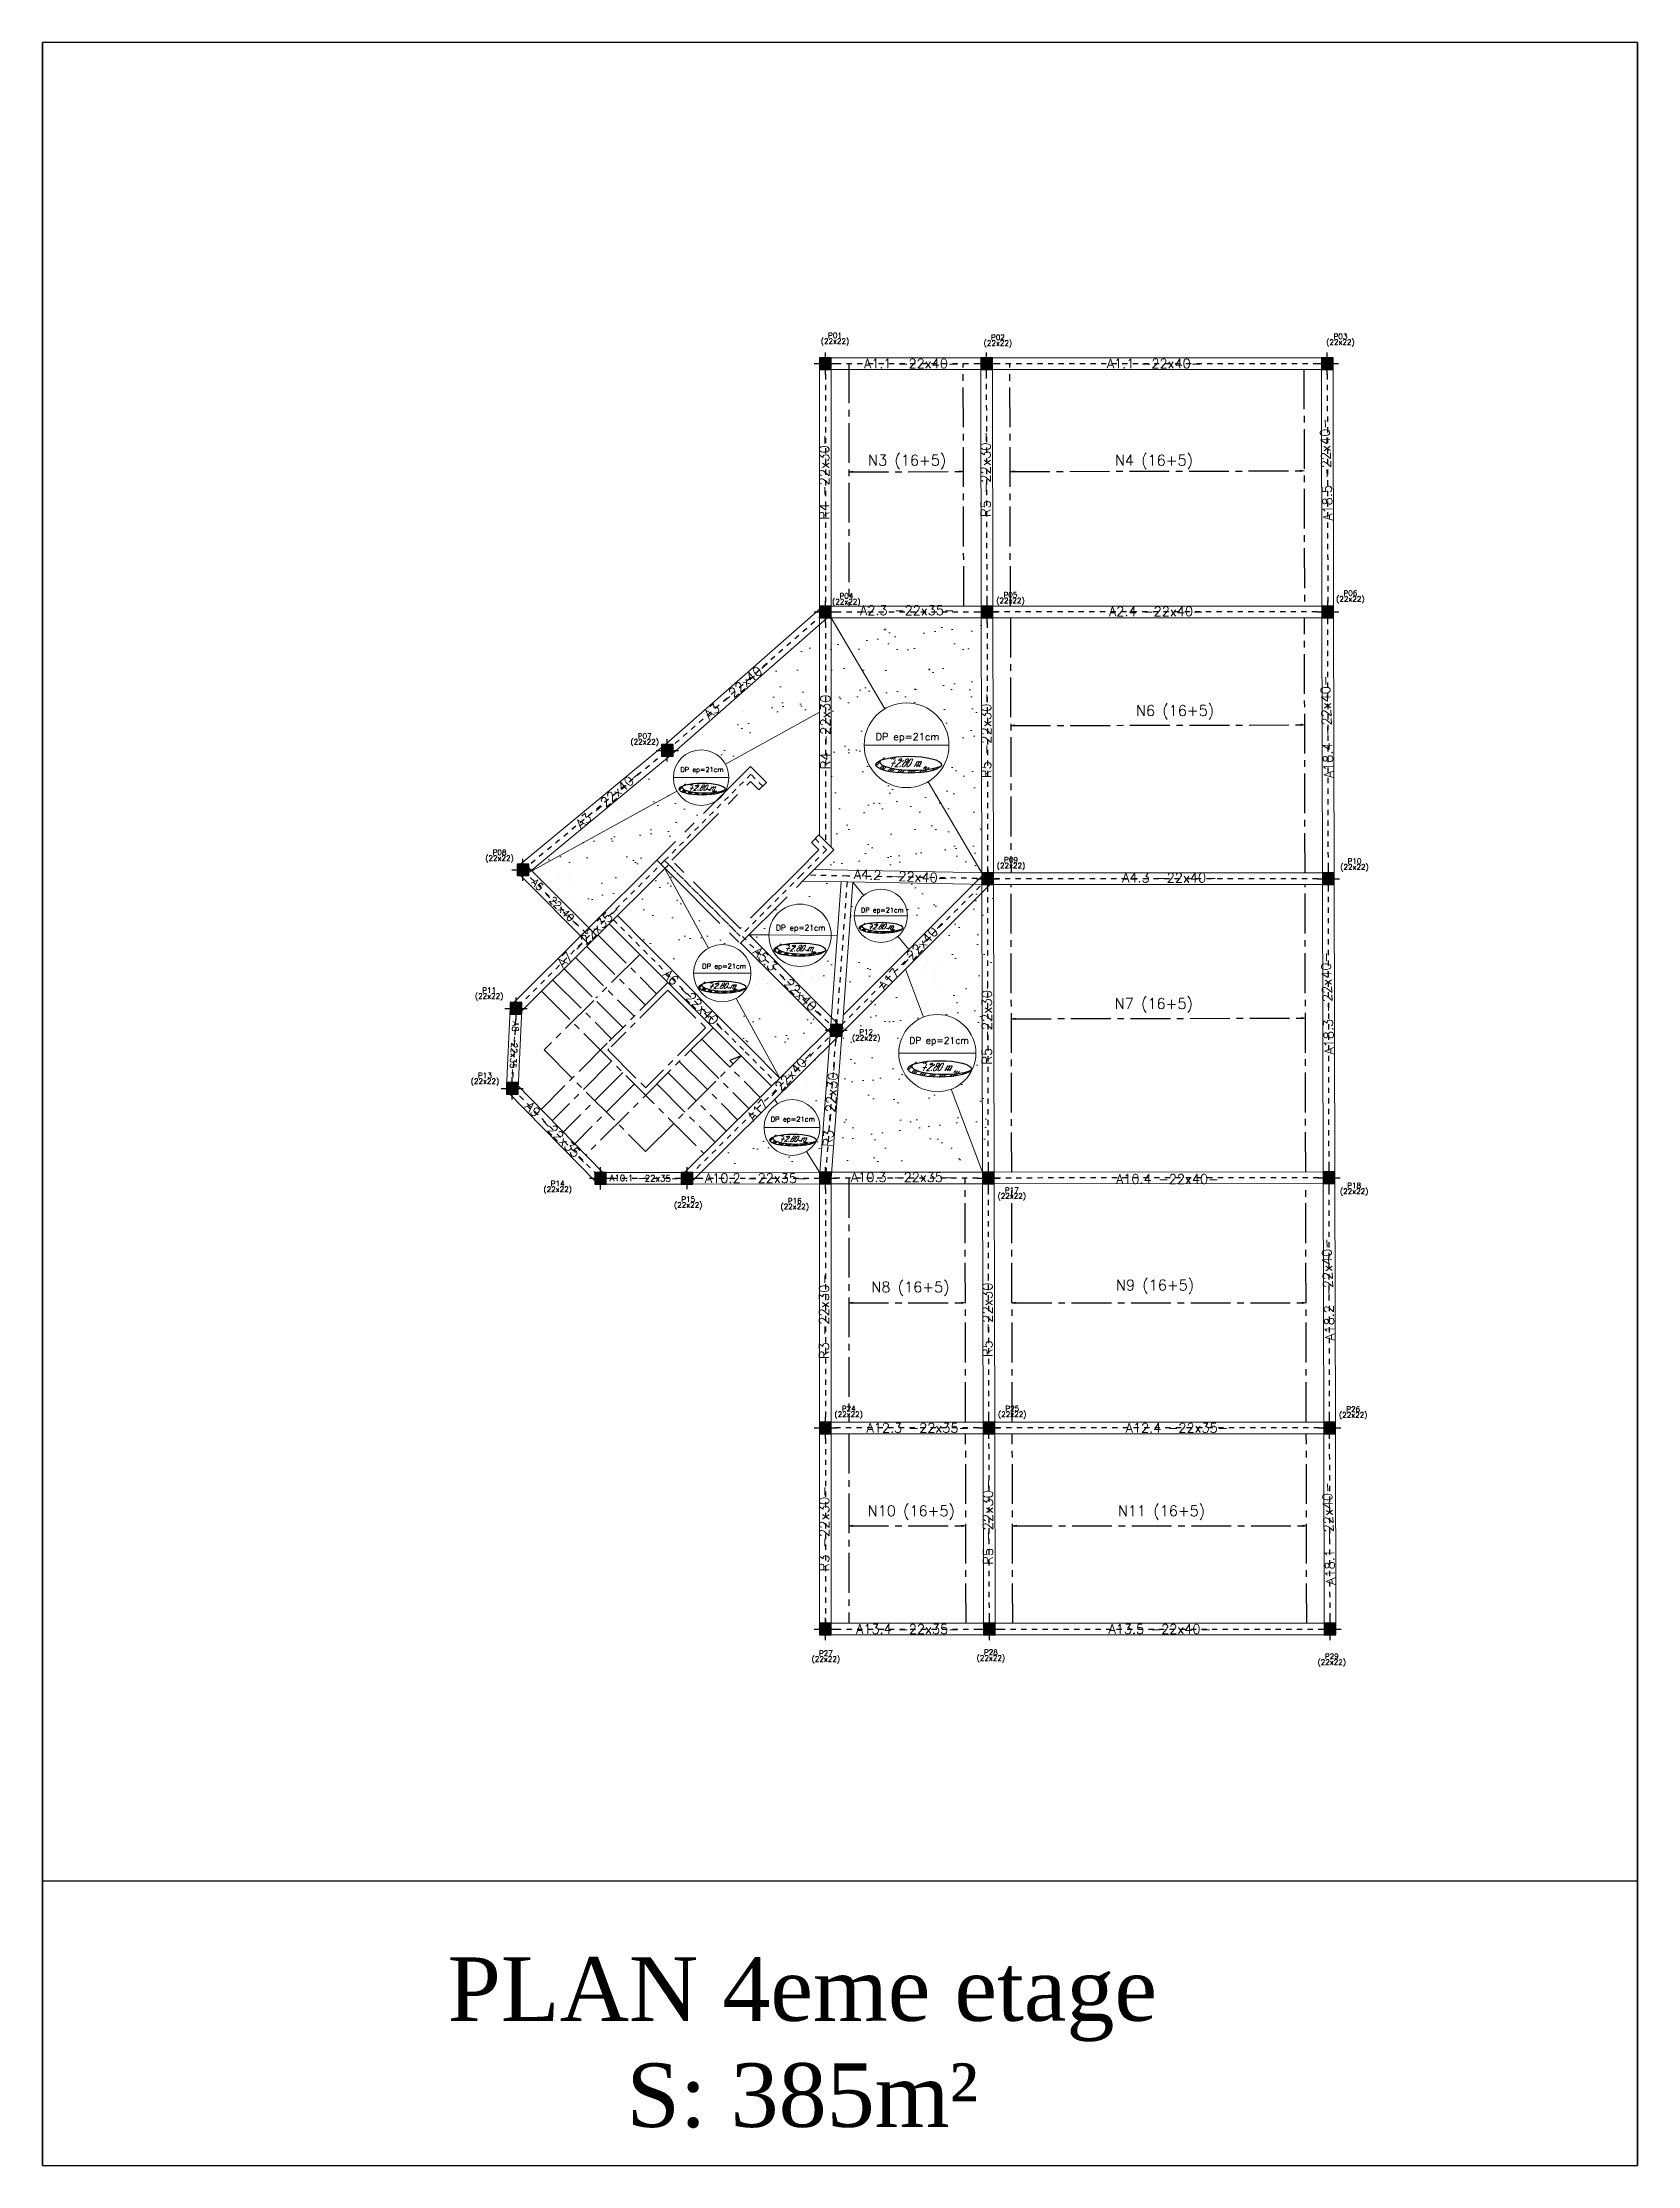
# Model space of a CAD drawing. Header units: millimetres. Extents: x 2068 to 2249, y 1667 to 1707.
# Drawn here: x 2218.87 to 2248.96, y 1667.4 to 1707.44 of the extents above; entities that cross this region are included whole.
import ezdxf
from ezdxf.enums import TextEntityAlignment as Align

# ---------------------------------------------------------------- set-up
doc = ezdxf.new("R2010")
doc.units = ezdxf.units.MM
for name, pattern in [('CENTER', [2, 1.25, -0.25, 0.25, -0.25]), ('CENTER2', [1.125, 0.75, -0.125, 0.125, -0.125]), ('CONTINU', [0])]:
    doc.linetypes.add(name, pattern=pattern)
for name, color, linetype in [('AXE', 1, 'CENTER'), ('Dalle Nervuree', 120, 'CONTINU'), ('Escalierr', 30, 'Continuous'), ('Poteaux', 7, 'Continuous'), ('texte poteau', 7, 'Continuous'), ('texte poutre', 7, 'Continuous'), ('Voiles', 6, 'CENTER')]:
    doc.layers.add(name, color=color, linetype=linetype)
for name, color, linetype, lineweight in [('dalle pleine', 170, 'Continuous', 20), ('Poutre', 50, 'Continuous', 20), ('Raidesseur', 3, 'Continuous', 20)]:
    doc.layers.add(name, color=color, linetype=linetype, lineweight=lineweight)
doc.styles.add('ROMANS', font='romans.shx', dxfattribs={"width": 0.65})
doc.styles.get("Standard").update_dxf_attribs({"font": 'arial.ttf'})
doc.styles.add('STYLE2', font='romanc.shx')
pattern_1 = [(37.5, (2183.50306, 1706.0258), (-0.025197, 0.7707295), [0, -0.608, 0, -0.68, 0, -0.65]), (7.5, (2183.5031, 1706.0258), (0.70791, 1.128858), [0, -0.328, 0, -0.548, 0, -0.21]), (327.5, (2183.01106, 1706.0258), (1.245657, 0.002264), [0, -0.2, 0, -0.72, 0, -0.94]), (317.5, (2183.0111, 1706.0258), (1.20245, 0.35107), [0, -0.1, 0, -0.472, 0, -0.54])]

msp = doc.modelspace()

# ---------------------------------------------------------------- texts
at = {"extrusion": (-0.011624, -0.019204, 0.999748), "insert": (2233.199, 1671.325, -2.767), "char_height": 1.2, "width": 29.39781, "attachment_point": 2, "text_direction": (0.999932, 0.000373, 0.011634)}
msp.add_mtext('{\\fTimes New Roman|b0|i0|c0|p18;PLAN 4eme etage\\PS: 385m²}', dxfattribs=at)
at = {"layer": 'texte poteau', "char_height": 0.1, "width": 0.7532, "attachment_point": 5, "line_spacing_factor": 0.65, "style": 'STYLE2'}
for s, insert in [('\\pxt10;P01\\P\\ptz;(22x22)', (2233.817, 1701.845)), ('\\pxt10;P02\\P\\ptz;(22x22)', (2236.89, 1701.808)), ('\\pxt10;P03\\P\\ptz;(22x22)', (2243.352, 1701.826)), ('\\pxt10;P05\\P\\ptz;(22x22)', (2237.126, 1696.95)), ('\\pxt10;P06\\P\\ptz;(22x22)', (2243.539, 1696.982)), ('\\pxt10;P04\\P\\ptz;(22x22)', (2234.031, 1696.93)), ('\\pxt10;P07\\P\\ptz;(22x22)', (2230.227, 1694.287)), ('\\pxt10;P08\\P\\ptz;(22x22)', (2227.488, 1692.093)), ('\\pxt10;P09\\P\\ptz;(22x22)', (2237.137, 1691.953)), ('\\pxt10;P10\\P\\ptz;(22x22)', (2243.616, 1691.927)), ('\\pxt10;P11\\P\\ptz;(22x22)', (2227.292, 1689.492)), ('\\pxt10;P12\\P\\ptz;(22x22)', (2234.405, 1688.704)), ('\\pxt10;P13\\P\\ptz;(22x22)', (2227.214, 1687.886)), ('\\pxt10;P14\\P\\ptz;(22x22)', (2228.585, 1685.847)), ('\\pxt10;P18\\P\\ptz;(22x22)', (2243.61, 1685.81)), ('\\pxt10;P15\\P\\ptz;(22x22)', (2231.047, 1685.551)), ('\\pxt10;P16\\P\\ptz;(22x22)', (2233.057, 1685.52)), ('\\pxt10;P17\\P\\ptz;(22x22)', (2237.151, 1685.722)), ('\\pxt10;P24\\P\\ptz;(22x22)', (2234.075, 1681.603)), ('\\pxt10;P25\\P\\ptz;(22x22)', (2237.16, 1681.603)), ('\\pxt10;P26\\P\\ptz;(22x22)', (2243.592, 1681.592)), ('\\pxt10;P27\\P\\ptz;(22x22)', (2233.644, 1676.987)), ('\\pxt10;P28\\P\\ptz;(22x22)', (2236.757, 1677.006)), ('\\pxt10;P29\\P\\ptz;(22x22)', (2243.188, 1676.93))]:
    msp.add_mtext(s, dxfattribs=dict(at, insert=insert))
at = {"layer": 'texte poutre', "style": 'STYLE2'}
for s, height, p in [('A1.1 -22x40-', 0.17856, (2235.254, 1701.385)), ('A1.1 -22x40-', 0.17856, (2239.835, 1701.385)), ('N3 (16+5)', 0.2, (2235.178, 1699.546)), ('N4 (16+5)', 0.2, (2239.833, 1699.546)), ('A2.3 -22x35-', 0.17856, (2235.18, 1696.73)), ('A2.4 -22x40-', 0.17856, (2239.877, 1696.71)), ('N6 (16+5)', 0.2, (2240.231, 1694.825)), ('DP ep=21cm', 0.1346, (2235.186, 1694.324)), ('DP ep=21cm', 0.0911, (2231.308, 1693.711)), ('A4.3 -22x40-', 0.17856, (2240.125, 1691.687)), ('DP ep=21cm', 0.0901, (2234.71, 1691.061)), ('DP ep=21cm', 0.1039, (2233.169, 1690.726)), ('DP ep=21cm', 0.0926, (2231.725, 1690.002)), ('N7 (16+5)', 0.2, (2239.831, 1689.298)), ('DP ep=21cm', 0.1256, (2235.78, 1688.597)), ('DP ep=21cm', 0.0934, (2233.021, 1687.117)), ('A10.2 -22x35-', 0.17856, (2232.33, 1686.02)), ('A10.3 -22x35-', 0.17856, (2235.084, 1686.038)), ('A10.4 -22x40-', 0.17856, (2240.086, 1686.003)), ('N8 (16+5)', 0.2, (2235.24, 1683.952)), ('N9 (16+5)', 0.2, (2239.854, 1683.988)), ('A12.3 -22x35-', 0.17856, (2235.378, 1681.31)), ('A12.4 -22x35-', 0.17856, (2240.267, 1681.31)), ('N10 (16+5)', 0.2, (2235.256, 1679.73)), ('N11 (16+5)', 0.2, (2239.976, 1679.73)), ('A13.4 -22x35-', 0.17856, (2235.182, 1677.515)), ('A13.5 -22x40-', 0.17856, (2239.943, 1677.515))]:
    msp.add_text(s, height=height, dxfattribs=at).set_placement(p, align=Align.MIDDLE)
for s, height, rotation, p in [('A18.5 -22x40-', 0.17856, 92.0777, (2243.084, 1699.386)), ('R4 -22x30-', 0.1829, 90, (2233.613, 1699.241)), ('R5 -22x30-', 0.1829, 90, (2236.658, 1699.294)), ('A3 -22x40-', 0.1786, 41.2219, (2231.971, 1695.244)), ('A18.4 -22x40-', 0.17856, 92.0777, (2243.095, 1694.531)), ('R4 -22x30-', 0.1829, 90, (2233.635, 1694.536)), ('R5 -22x30-', 0.1829, 90, (2236.669, 1694.369)), ('A3 -22x40-', 0.1786, 41.2219, (2229.551, 1693.177)), ('A5 -22x40-', 0.1377, 314.867, (2228.55, 1691.21)), ('A4.2 -22x40-', 0.17856, 357.3805, (2235.063, 1691.716)), ('A7 -22x35-', 0.1786, 44.867, (2229.172, 1690.585)), ('A17 -22x40-', 0.17856, 47.1088, (2235.268, 1690.238)), ('A5.3 -22x40-', 0.17856, 314.7597, (2232.943, 1689.706)), ('A18.3 -22x40-', 0.17856, 92.0777, (2243.107, 1689.317)), ('A6 -22x40-', 0.1786, 314.971, (2231.168, 1689.361)), ('R5 -22x30-', 0.1829, 90, (2236.681, 1688.965)), ('A8 -22x35-', 0.1168, 266.4568, (2227.764, 1688.467)), ('A17 -22x40-', 0.17856, 47.3943, (2232.79, 1687.769)), ('R3 -22x30-', 0.1829, 85.7587, (2233.737, 1687.415)), ('A9 -22x35-', 0.1786, 314.497, (2228.56, 1686.866)), ('A10.1 -22x35-', 0.11926, 359.497, (2230.209, 1686.019)), ('A18.2 -22x40-', 0.17856, 92.0777, (2243.119, 1683.919)), ('R3 -22x30-', 0.1829, 90, (2233.612, 1683.41)), ('R5 -22x30-', 0.1829, 90, (2236.694, 1683.448)), ('R5 -22x30-', 0.1829, 90, (2236.702, 1679.533)), ('A18.1 -22x40-', 0.17856, 92.0777, (2243.13, 1679.315)), ('R3 -22x30-', 0.1829, 90, (2233.613, 1679.407))]:
    msp.add_text(s, height=height, rotation=rotation, dxfattribs=at).set_placement(p, align=Align.MIDDLE)
at = {"layer": 'texte poutre', "style": 'ROMANS', "oblique": 30, "width": 0.65}
for height, p in [(0.1489, (2234.828, 1693.78)), (0.1044, (2231.046, 1693.331)), (0.0984, (2234.435, 1690.715)), (0.1168, (2232.857, 1690.299)), (0.1065, (2231.423, 1689.595)), (0.1441, (2235.425, 1688.044)), (0.1054, (2232.758, 1686.709))]:
    msp.add_text('+2.80 m', height=height, dxfattribs=at).set_placement(p)

# ---------------------------------------------------------------- blocks, each defined once
blk = doc.blocks.new('22x22')
at = {"layer": 'AXE', "linetype": 'Continuous', "true_color": 0x293189}
h = blk.add_hatch(color=177, dxfattribs=at)
h.dxf.hatch_style = 1
h.paths.add_polyline_path([(3053.938, 1761.828), (3053.828, 1761.828), (3053.828, 1761.718), (3053.938, 1761.718)])
h.paths.add_polyline_path([(3053.828, 1761.828), (3053.718, 1761.828), (3053.718, 1761.718), (3053.728, 1761.718), (3053.828, 1761.718), (3053.828, 1761.718)])
h.paths.add_polyline_path([(3053.828, 1761.718), (3053.728, 1761.718), (3053.718, 1761.718), (3053.718, 1761.608), (3053.828, 1761.608), (3053.828, 1761.618)])
h.paths.add_polyline_path([(3053.938, 1761.718), (3053.828, 1761.718), (3053.828, 1761.718), (3053.828, 1761.618), (3053.828, 1761.608), (3053.938, 1761.608)])
at = {"layer": 'Poteaux', "linetype": 'Continuous'}
for p, q in [((3053.618, 1761.718), (3053.728, 1761.718)), ((3053.728, 1761.718), (3053.828, 1761.718)), ((3053.828, 1761.828), (3053.828, 1761.928)), ((3053.828, 1761.718), (3053.828, 1761.828)), ((3053.828, 1761.718), (3053.938, 1761.718)), ((3053.828, 1761.618), (3053.828, 1761.718)), ((3053.828, 1761.508), (3053.828, 1761.618)), ((3053.938, 1761.718), (3054.038, 1761.718))]:
    blk.add_line(p, q, dxfattribs=at)
at = {"layer": 'Poteaux'}
blk.add_lwpolyline([(3053.938, 1761.608), (3053.938, 1761.828), (3053.718, 1761.828), (3053.718, 1761.608), (3053.938, 1761.608)], close=True, dxfattribs=at)
blk = doc.blocks.new('_ClosedBlank')
at = {"color": 0, "linetype": 'ByBlock', "lineweight": -2}
for p, q in [((-1, 0.17), (0, 0)), ((-1, 0.17), (-1, -0.17)), ((0, 0), (-1, -0.17))]:
    blk.add_line(p, q, dxfattribs=at)

# ---------------------------------------------------------------- hatches: boundary and pattern name
at = {"layer": 'dalle pleine', "linetype": 'Continuous'}
h = msp.add_hatch(dxfattribs=at)
h.set_pattern_fill('AR-SAND', scale=0.4)
h.set_pattern_definition(pattern_1)
h.paths.add_polyline_path([(2230.763, 1694.038), (2230.763, 1693.978), (2230.692, 1693.978), (2228.101, 1691.835), (2228.138, 1691.835), (2230.832, 1693.321, -0.126718), (2230.766, 1693.574, -0.775068), (2231.75, 1693.828), (2233.525, 1694.807), (2233.525, 1696.458)])
h.paths.add_polyline_path([(2228.941, 1692.464), (2230.338, 1693.688), (2230.161, 1693.89), (2228.764, 1692.665)], flags=24)
h = msp.add_hatch(dxfattribs=at)
h.set_pattern_fill('AR-SAND', scale=0.4)
h.set_pattern_definition(pattern_1)
h.paths.add_polyline_path([(2233.745, 1696.59), (2234.759, 1694.874, -0.580692), (2235.966, 1694.185, -0.265269), (2235.573, 1693.496), (2236.587, 1691.78), (2236.576, 1696.59), (2236.576, 1696.59)])
h.paths.add_polyline_path([(2234.366, 1694.185, -0.265269), (2234.759, 1694.874), (2233.745, 1696.59), (2233.745, 1692.262), (2233.796, 1692.211), (2233.426, 1691.84), (2234.054, 1691.828), (2236.587, 1691.78), (2235.573, 1693.496, -0.580692)])
h.paths.add_polyline_path([(2236.806, 1693.413), (2236.806, 1695.326), (2236.532, 1695.326), (2236.532, 1693.413)], flags=9)
h = msp.add_hatch(dxfattribs=at)
h.set_pattern_fill('AR-SAND', scale=0.4)
h.set_pattern_definition(pattern_1)
h.paths.add_polyline_path([(2231.57, 1693.131, -0.431149), (2230.832, 1693.321), (2228.138, 1691.835), (2228.101, 1691.835), (2228.091, 1691.827), (2229.172, 1690.741), (2230.454, 1692.018), (2230.455, 1692.016)])
h = msp.add_hatch(dxfattribs=at)
h.set_pattern_fill('AR-SAND', scale=0.4)
h.set_pattern_definition(pattern_1)
h.paths.add_polyline_path([(2230.609, 1691.862), (2229.715, 1690.972), (2230.289, 1690.395), (2230.819, 1689.865), (2231.672, 1689.012), (2232.203, 1688.481), (2232.773, 1687.907), (2231.951, 1689.41, -0.569671), (2231.15, 1689.885, -0.274152), (2231.432, 1690.359)])
h = msp.add_hatch(dxfattribs=at)
h.set_pattern_fill('AR-SAND', scale=0.4)
h.set_pattern_definition(pattern_1)
h.paths.add_polyline_path([(2232.039, 1690.454), (2232.029, 1690.443), (2230.763, 1691.709), (2230.609, 1691.862), (2231.432, 1690.359, -0.569671), (2232.232, 1689.885, -0.274152), (2231.951, 1689.41), (2232.773, 1687.907), (2233.683, 1688.81)])
h = msp.add_hatch(dxfattribs=at)
h.set_pattern_fill('AR-SAND', scale=0.4)
h.set_pattern_definition(pattern_1)
h.paths.add_polyline_path([(2233.934, 1691.61), (2233.21, 1691.624), (2232.195, 1690.609), (2232.568, 1690.606, -1), (2233.745, 1690.594), (2233.859, 1690.593)])
h.paths.add_polyline_path([(2233.859, 1690.593), (2233.745, 1690.594, -1), (2232.568, 1690.606), (2232.195, 1690.609), (2233.747, 1689.057)])
h.paths.add_polyline_path([(2233.891, 1688.085), (2234.033, 1689.992), (2233.759, 1690.012), (2233.618, 1688.105)], flags=9)
h = msp.add_hatch(dxfattribs=at)
h.set_pattern_fill('AR-SAND', scale=0.4)
h.set_pattern_definition(pattern_1)
h.paths.add_polyline_path([(2236.808, 1691.558), (2236.587, 1691.558), (2233.958, 1688.928), (2233.949, 1688.805), (2233.949, 1688.699), (2233.941, 1688.699), (2233.753, 1686.131), (2236.6, 1686.132), (2236.005, 1687.698, -0.525051), (2235.019, 1688.378, -1), (2236.474, 1688.378, -0.311431), (2236.005, 1687.698), (2236.6, 1686.132), (2236.71, 1686.132), (2236.82, 1686.132)])
h.paths.add_polyline_path([(2236.818, 1688.009), (2236.818, 1689.921), (2236.544, 1689.921), (2236.544, 1688.009)], flags=25)
h = msp.add_hatch(dxfattribs=at)
h.set_pattern_fill('AR-SAND', scale=0.4)
h.set_pattern_definition(pattern_1)
h.paths.add_polyline_path([(2236.437, 1691.562), (2234.154, 1691.606), (2234.154, 1691.6), (2234.359, 1691.353, -0.63569), (2235.184, 1690.967, -0.222726), (2235.002, 1690.581), (2235.208, 1690.334)])
h.paths.add_polyline_path([(2235.208, 1690.334), (2235.002, 1690.581, -0.63569), (2234.178, 1690.967, -0.222726), (2234.359, 1691.353), (2234.154, 1691.6), (2233.97, 1689.096)])
h = msp.add_hatch(dxfattribs=at)
h.set_pattern_fill('AR-SAND', scale=0.4)
h.set_pattern_definition(pattern_1)
h.paths.add_polyline_path([(2233.708, 1688.524), (2232.679, 1687.504), (2232.729, 1687.422, -0.586883), (2233.532, 1686.974, -0.260332), (2233.282, 1686.525), (2233.525, 1686.131), (2233.533, 1686.131)])
h.paths.add_polyline_path([(2232.479, 1686.974, -0.260332), (2232.729, 1687.422), (2232.679, 1687.504), (2231.293, 1686.129), (2233.525, 1686.131), (2233.525, 1686.131), (2233.282, 1686.525, -0.586883)])
h.paths.add_polyline_path([(2233.891, 1688.085), (2234.033, 1689.992), (2233.759, 1690.012), (2233.618, 1688.105)], flags=9)
h = msp.add_hatch(dxfattribs=at)
h.set_pattern_fill('AR-SAND', scale=0.4)
h.set_pattern_definition(pattern_1)
h.paths.add_polyline_path([(2235.019, 1688.378, -0.311431), (2235.488, 1689.058), (2235.145, 1689.96), (2233.949, 1688.764), (2233.949, 1688.699), (2233.941, 1688.699), (2233.753, 1686.131), (2236.6, 1686.132), (2236.005, 1687.698, -0.525051)])
at = {"layer": 'texte poutre'}
h = msp.add_hatch(dxfattribs=at)
h.set_pattern_fill('GOST_GROUND', color=256, scale=0.014519, style=0)
h.set_pattern_definition([(45, (39575.55111, -4757.58912), (0.20532930636, -1e-17), [0.2903794898]), (45, (39575.59467, -4757.58912), (0.20532930636, -1e-17), [0.2903794898]), (45, (39575.63823, -4757.58912), (0.20532930636, -1e-17), [0.2903794898])])
edge = h.paths.add_edge_path()
edge.add_ellipse((2235.281, 1693.873), major_axis=(0.62, 0), ratio=0.257456, start_angle=171.1582, end_angle=330.0477, ccw=False)
edge.add_ellipse((2235.206, 1693.818), major_axis=(0.62, 0), ratio=0.257456, start_angle=150.0477, end_angle=351.1582)
h = msp.add_hatch(dxfattribs=at)
h.set_pattern_fill('GOST_GROUND', color=256, scale=0.010182, style=0)
h.set_pattern_definition([(45, (28416.75058, -2830.78166), (0.1439900482, -9e-18), [0.203632679]), (45, (28416.78113, -2830.78166), (0.1439900482, -9e-18), [0.203632679]), (45, (28416.81167, -2830.78166), (0.1439900482, -9e-18), [0.203632679])])
edge = h.paths.add_edge_path()
edge.add_ellipse((2231.364, 1693.397), major_axis=(0.435, 0), ratio=0.257456, start_angle=171.1582, end_angle=330.0477, ccw=False)
edge.add_ellipse((2231.311, 1693.358), major_axis=(0.435, 0), ratio=0.257456, start_angle=150.0477, end_angle=351.1582)
h = msp.add_hatch(dxfattribs=at)
h.set_pattern_fill('GOST_GROUND', color=256, scale=0.009597, style=0)
h.set_pattern_definition([(45, (26917.46494, -2573.77951), (0.13572713436, -9e-18), [0.1919471542]), (45, (26917.49373, -2573.77951), (0.13572713436, -9e-18), [0.1919471542]), (45, (26917.52252, -2573.77951), (0.13572713436, -9e-18), [0.1919471542])])
edge = h.paths.add_edge_path()
edge.add_ellipse((2234.735, 1690.777), major_axis=(0.41, 0), ratio=0.257456, start_angle=171.1582, end_angle=330.0477, ccw=False)
edge.add_ellipse((2234.685, 1690.741), major_axis=(0.41, 0), ratio=0.257456, start_angle=150.0477, end_angle=351.1582)
h = msp.add_hatch(dxfattribs=at)
h.set_pattern_fill('GOST_GROUND', color=256, scale=0.011383, style=0)
h.set_pattern_definition([(45, (31509.58506, -3367.85111), (0.1609869811, -1e-17), [0.227669972]), (45, (31509.61921, -3367.85111), (0.1609869811, -1e-17), [0.227669972]), (45, (31509.65336, -3367.85111), (0.1609869811, -1e-17), [0.227669972])])
edge = h.paths.add_edge_path()
edge.add_ellipse((2233.212, 1690.372), major_axis=(0.486, 0), ratio=0.257456, start_angle=171.1582, end_angle=330.0477, ccw=False)
edge.add_ellipse((2233.153, 1690.329), major_axis=(0.486, 0), ratio=0.257456, start_angle=150.0477, end_angle=351.1582)
h = msp.add_hatch(dxfattribs=at)
h.set_pattern_fill('GOST_GROUND', color=256, scale=0.010386, style=0)
h.set_pattern_definition([(45, (28943.1576, -2925.40015), (0.14688258585, -9e-18), [0.207723345]), (45, (28943.18876, -2925.40015), (0.14688258585, -9e-18), [0.207723345]), (45, (28943.21991, -2925.40015), (0.14688258585, -9e-18), [0.207723345])])
edge = h.paths.add_edge_path()
edge.add_ellipse((2231.747, 1689.662), major_axis=(0.443, 0), ratio=0.257456, start_angle=171.1582, end_angle=330.0477, ccw=False)
edge.add_ellipse((2231.693, 1689.622), major_axis=(0.443, 0), ratio=0.257456, start_angle=150.0477, end_angle=351.1582)
h = msp.add_hatch(dxfattribs=at)
h.set_pattern_fill('GOST_GROUND', color=256, scale=0.014053, style=0)
h.set_pattern_definition([(45, (38377.97298, -4556.31585), (0.19874077665, -1e-17), [0.2810619017]), (45, (38378.01514, -4556.31585), (0.19874077665, -1e-17), [0.2810619017]), (45, (38378.0573, -4556.31585), (0.19874077665, -1e-17), [0.2810619017])])
edge = h.paths.add_edge_path()
edge.add_ellipse((2235.863, 1688.134), major_axis=(0.6, 0), ratio=0.257456, start_angle=171.1582, end_angle=330.0477, ccw=False)
edge.add_ellipse((2235.79, 1688.081), major_axis=(0.6, 0), ratio=0.257456, start_angle=150.0477, end_angle=351.1582)
h = msp.add_hatch(dxfattribs=at)
h.set_pattern_fill('GOST_GROUND', color=256, scale=0.010281, style=0)
h.set_pattern_definition([(45, (28673.56472, -2881.47739), (0.14539280357, -9e-18), [0.2056164747]), (45, (28673.59556, -2881.47739), (0.14539280357, -9e-18), [0.2056164747]), (45, (28673.62641, -2881.47739), (0.14539280357, -9e-18), [0.2056164747])])
edge = h.paths.add_edge_path()
edge.add_ellipse((2233.079, 1686.776), major_axis=(0.439, 0), ratio=0.257456, start_angle=171.1582, end_angle=330.0477, ccw=False)
edge.add_ellipse((2233.026, 1686.737), major_axis=(0.439, 0), ratio=0.257456, start_angle=150.0477, end_angle=351.1582)

# ---------------------------------------------------------------- linework, layer by layer
for p, q in [((2218.866, 1667.396), (2218.866, 1707.44)), ((2248.956, 1707.44), (2218.866, 1707.44)), ((2218.866, 1707.44), (2218.866, 1667.396)), ((2248.956, 1667.396), (2248.956, 1707.44)), ((2248.956, 1707.44), (2248.956, 1667.396)), ((2218.866, 1672.769), (2248.956, 1672.769)), ((2218.866, 1667.396), (2248.956, 1667.396))]:
    msp.add_line(p, q)
at = {"layer": 'AXE', "linetype": 'CENTER2', "ltscale": 0.02}
for p, q in [((2233.635, 1701.385), (2233.635, 1696.7)), ((2233.635, 1701.385), (2243.102, 1701.385)), ((2236.686, 1696.7), (2236.676, 1701.385)), ((2243.102, 1701.384), (2243.113, 1696.7)), ((2230.653, 1694.088), (2233.635, 1696.7)), ((2233.635, 1696.7), (2236.686, 1696.7)), ((2233.635, 1696.7), (2233.635, 1696.7)), ((2233.635, 1696.7), (2233.635, 1692.372)), ((2243.113, 1696.7), (2236.686, 1696.7)), ((2236.686, 1696.7), (2236.697, 1691.668)), ((2243.124, 1691.668), (2243.113, 1696.7)), ((2227.928, 1691.835), (2230.653, 1694.088)), ((2230.603, 1692.011), (2232.229, 1693.637)), ((2232.453, 1693.413), (2232.229, 1693.637)), ((2233.655, 1692.211), (2233.443, 1692.423)), ((2230.603, 1692.011), (2227.801, 1689.22)), ((2230.603, 1692.011), (2232.029, 1690.584)), ((2233.655, 1692.211), (2233.179, 1691.735)), ((2227.928, 1691.835), (2227.928, 1691.835)), ((2227.928, 1691.835), (2229.172, 1690.586)), ((2233.179, 1691.735), (2232.046, 1690.602)), ((2234.052, 1691.718), (2233.318, 1691.732)), ((2236.697, 1691.668), (2233.839, 1688.809)), ((2234.044, 1691.608), (2233.839, 1688.809)), ((2236.697, 1691.668), (2234.052, 1691.718)), ((2236.71, 1686.022), (2236.697, 1691.668)), ((2243.124, 1691.668), (2236.697, 1691.668)), ((2236.697, 1691.668), (2236.697, 1691.668)), ((2243.137, 1686.026), (2243.124, 1691.668)), ((2229.172, 1690.586), (2229.172, 1690.586)), ((2233.839, 1688.809), (2232.046, 1690.602)), ((2227.801, 1689.22), (2227.727, 1687.713)), ((2233.839, 1688.809), (2231.025, 1686.019)), ((2233.839, 1688.809), (2233.635, 1686.021)), ((2233.839, 1688.809), (2233.839, 1688.809)), ((2227.727, 1687.713), (2229.393, 1686.018)), ((2229.393, 1686.018), (2231.025, 1686.019)), ((2229.393, 1686.018), (2229.393, 1686.018)), ((2231.025, 1686.019), (2233.635, 1686.021)), ((2231.025, 1686.019), (2231.025, 1686.019)), ((2236.71, 1686.022), (2233.635, 1686.021)), ((2233.635, 1686.021), (2233.635, 1681.31)), ((2233.635, 1686.021), (2233.635, 1686.021)), ((2243.137, 1686.026), (2236.71, 1686.022)), ((2236.721, 1681.31), (2236.71, 1686.022)), ((2236.71, 1686.022), (2236.71, 1686.022)), ((2243.147, 1681.31), (2243.137, 1686.026)), ((2236.721, 1681.31), (2233.635, 1681.31)), ((2233.635, 1681.31), (2233.635, 1677.514)), ((2233.635, 1681.31), (2233.635, 1681.31)), ((2236.729, 1677.515), (2236.721, 1681.31)), ((2243.147, 1681.31), (2236.721, 1681.31)), ((2236.721, 1681.31), (2236.721, 1681.31)), ((2243.156, 1677.515), (2243.147, 1681.31)), ((2233.635, 1677.514), (2236.729, 1677.515)), ((2233.635, 1677.514), (2233.635, 1677.514)), ((2236.729, 1677.515), (2243.156, 1677.515)), ((2236.729, 1677.515), (2236.729, 1677.515))]:
    msp.add_line(p, q, dxfattribs=at)
msp.add_lwpolyline([(2229.637, 1690.894), (2230.211, 1690.318), (2230.742, 1689.787), (2231.595, 1688.934), (2232.125, 1688.404), (2232.695, 1687.83)], dxfattribs=at)
at = {"layer": 'Dalle Nervuree', "linetype": 'CENTER2', "lineweight": 30}
for p, q in [((2234.075, 1701.385), (2234.075, 1696.81)), ((2236.246, 1696.81), (2236.236, 1701.384)), ((2237.126, 1696.81), (2237.116, 1701.386)), ((2242.662, 1701.274), (2242.673, 1696.81)), ((2234.075, 1699.342), (2236.24, 1699.347)), ((2237.12, 1699.348), (2242.667, 1699.36)), ((2236.246, 1696.699), (2236.246, 1696.7)), ((2237.126, 1696.59), (2237.137, 1691.778)), ((2242.684, 1691.778), (2242.673, 1696.59)), ((2237.131, 1694.556), (2242.677, 1694.568)), ((2237.15, 1686.133), (2237.138, 1691.558)), ((2242.697, 1686.136), (2242.684, 1691.558)), ((2237.143, 1689.026), (2242.69, 1689.039)), ((2234.075, 1686.021), (2234.075, 1681.42)), ((2236.281, 1681.42), (2236.27, 1686.021)), ((2237.15, 1686.023), (2237.15, 1686.023)), ((2237.161, 1681.42), (2237.15, 1685.913)), ((2242.707, 1681.42), (2242.697, 1685.916)), ((2234.075, 1683.667), (2236.275, 1683.668)), ((2237.155, 1683.668), (2242.702, 1683.668)), ((2234.075, 1681.2), (2234.075, 1677.624)), ((2236.289, 1677.625), (2236.281, 1681.2)), ((2237.161, 1681.31), (2237.161, 1681.311)), ((2237.169, 1677.625), (2237.161, 1681.2)), ((2242.716, 1677.625), (2242.708, 1681.2)), ((2234.075, 1679.462), (2236.285, 1679.462)), ((2237.165, 1679.463), (2242.712, 1679.463))]:
    msp.add_line(p, q, dxfattribs=at)
at = {"layer": 'dalle pleine', "linetype": 'Continuous'}
for p, q in [((2233.745, 1696.59), (2234.759, 1694.874)), ((2231.75, 1693.828), (2233.525, 1694.807)), ((2234.366, 1694.185), (2235.966, 1694.185)), ((2230.766, 1693.574), (2231.815, 1693.574)), ((2235.573, 1693.496), (2236.587, 1691.78)), ((2228.138, 1691.835), (2230.832, 1693.321)), ((2230.609, 1691.862), (2231.432, 1690.359)), ((2234.154, 1691.6), (2234.359, 1691.353)), ((2234.178, 1690.967), (2235.184, 1690.967)), ((2232.195, 1690.609), (2232.568, 1690.606)), ((2232.568, 1690.606), (2233.745, 1690.594)), ((2233.745, 1690.594), (2233.859, 1690.593)), ((2235.002, 1690.581), (2235.208, 1690.334)), ((2231.15, 1689.885), (2232.232, 1689.885)), ((2235.488, 1689.058), (2235.145, 1689.96)), ((2231.951, 1689.41), (2232.773, 1687.907)), ((2235.019, 1688.378), (2236.474, 1688.378)), ((2232.729, 1687.422), (2232.679, 1687.504)), ((2236.6, 1686.132), (2236.005, 1687.698)), ((2232.479, 1686.974), (2233.532, 1686.974)), ((2233.525, 1686.131), (2233.282, 1686.525))]:
    msp.add_line(p, q, dxfattribs=at)
for centre, radius in [((2235.166, 1694.185), 0.8), ((2231.291, 1693.574), 0.524), ((2234.681, 1690.967), 0.503), ((2233.157, 1690.6), 0.588), ((2231.691, 1689.885), 0.541), ((2235.747, 1688.378), 0.728), ((2233.006, 1686.974), 0.527)]:
    msp.add_circle(centre, radius, dxfattribs=at)
at = {"layer": 'Escalierr', "linetype": 'CENTER2', "lineweight": 30}
for p, q in [((2229.133, 1690.392), (2230.24, 1689.285)), ((2229.346, 1690.604), (2230.452, 1689.497)), ((2228.708, 1689.968), (2229.248, 1689.429)), ((2228.92, 1690.18), (2230.027, 1689.073)), ((2228.283, 1689.545), (2231.341, 1686.487)), ((2228.495, 1689.757), (2229.603, 1688.649)), ((2230.664, 1689.71), (2229.558, 1688.604)), ((2230.664, 1689.568), (2229.592, 1688.496)), ((2230.664, 1689.568), (2231.375, 1688.857)), ((2229.324, 1689.353), (2229.815, 1688.861)), ((2231.517, 1688.857), (2229.117, 1686.456)), ((2231.375, 1688.857), (2230.244, 1687.725)), ((2229.518, 1688.564), (2228.271, 1687.317)), ((2229.552, 1688.456), (2229.532, 1688.437)), ((2229.532, 1688.437), (2230.244, 1687.725)), ((2231.093, 1688.432), (2232.193, 1687.332)), ((2231.305, 1688.644), (2232.406, 1687.543)), ((2229.603, 1688.225), (2228.481, 1687.103)), ((2229.815, 1688.013), (2228.691, 1686.889)), ((2230.668, 1688.008), (2231.767, 1686.909)), ((2230.88, 1688.22), (2231.98, 1687.121)), ((2230.032, 1687.796), (2228.906, 1686.67)), ((2230.456, 1687.796), (2231.554, 1686.698))]:
    msp.add_line(p, q, dxfattribs=at)
for points in [[(2230.133, 1690.24), (2229.305, 1689.412)], [(2229.265, 1689.372), (2228.33, 1688.437), (2230.244, 1686.523), (2232.047, 1688.326), (2231.834, 1688.238), (2231.896, 1688.176)]]:
    msp.add_lwpolyline(points, dxfattribs=at)
at = {"layer": 'Poutre', "linetype": 'Continuous'}
for p, q in [((2233.525, 1701.495), (2242.992, 1701.495)), ((2233.525, 1701.275), (2242.992, 1701.275)), ((2242.992, 1701.275), (2243.003, 1696.81)), ((2243.212, 1701.275), (2243.223, 1696.81)), ((2230.58, 1694.17), (2233.563, 1696.783)), ((2233.525, 1696.7), (2233.525, 1692.482)), ((2233.635, 1696.81), (2236.686, 1696.81)), ((2233.745, 1696.7), (2233.745, 1692.262)), ((2243.113, 1696.81), (2236.686, 1696.81)), ((2243.014, 1691.667), (2243.003, 1696.7)), ((2243.234, 1691.668), (2243.223, 1696.701)), ((2230.725, 1694.005), (2233.708, 1696.618)), ((2233.635, 1696.59), (2236.686, 1696.59)), ((2243.113, 1696.59), (2236.686, 1696.59)), ((2227.858, 1691.92), (2230.583, 1694.172)), ((2227.998, 1691.75), (2230.723, 1694.003)), ((2230.525, 1692.089), (2227.723, 1689.298)), ((2230.68, 1691.933), (2227.878, 1689.142)), ((2228.006, 1691.913), (2229.327, 1690.585)), ((2227.85, 1691.757), (2229.171, 1690.43)), ((2234.05, 1691.608), (2233.21, 1691.624)), ((2234.054, 1691.828), (2233.426, 1691.84)), ((2236.775, 1691.59), (2233.917, 1688.732)), ((2236.62, 1691.745), (2233.97, 1689.096)), ((2236.695, 1691.558), (2234.05, 1691.608)), ((2236.7, 1691.778), (2234.054, 1691.828)), ((2243.124, 1691.778), (2236.697, 1691.778)), ((2243.124, 1691.558), (2236.697, 1691.558)), ((2243.027, 1686.026), (2243.014, 1691.667)), ((2243.247, 1686.026), (2243.234, 1691.668)), ((2233.761, 1688.732), (2232.039, 1690.454)), ((2233.917, 1688.887), (2232.195, 1690.609)), ((2227.691, 1689.226), (2227.617, 1687.719)), ((2227.91, 1689.215), (2227.837, 1687.708)), ((2233.762, 1688.888), (2230.948, 1686.097)), ((2233.917, 1688.731), (2231.103, 1685.941)), ((2233.793, 1688.919), (2233.761, 1688.887)), ((2227.649, 1687.636), (2229.314, 1685.941)), ((2227.806, 1687.79), (2229.439, 1686.128)), ((2229.393, 1686.128), (2231.025, 1686.129)), ((2229.393, 1685.908), (2231.025, 1685.909)), ((2231.025, 1686.129), (2233.635, 1686.131)), ((2231.025, 1685.909), (2233.635, 1685.911)), ((2236.71, 1686.132), (2233.635, 1686.131)), ((2236.71, 1685.912), (2233.635, 1685.911)), ((2243.137, 1686.136), (2236.71, 1686.132)), ((2243.137, 1685.916), (2236.71, 1685.912)), ((2243.037, 1681.31), (2243.027, 1686.026)), ((2243.257, 1681.311), (2243.247, 1686.026)), ((2236.721, 1681.42), (2233.635, 1681.42)), ((2236.721, 1681.2), (2233.635, 1681.2)), ((2243.147, 1681.42), (2236.721, 1681.42)), ((2243.147, 1681.2), (2236.721, 1681.2)), ((2243.046, 1677.515), (2243.037, 1681.31)), ((2243.266, 1677.516), (2243.257, 1681.311)), ((2233.635, 1677.624), (2236.729, 1677.625)), ((2236.729, 1677.625), (2243.156, 1677.625)), ((2233.635, 1677.404), (2236.729, 1677.405)), ((2236.729, 1677.405), (2243.156, 1677.405))]:
    msp.add_line(p, q, dxfattribs=at)
for points in [[(2229.559, 1690.816), (2230.133, 1690.24), (2230.664, 1689.71), (2231.517, 1688.857), (2232.047, 1688.326), (2232.617, 1687.752)], [(2229.715, 1690.972), (2230.289, 1690.395), (2230.819, 1689.865), (2231.672, 1689.012), (2232.203, 1688.481), (2232.773, 1687.907)]]:
    msp.add_lwpolyline(points, dxfattribs=at)
at = {"layer": 'Raidesseur', "linetype": 'Continuous'}
for p, q in [((2233.525, 1701.385), (2233.525, 1696.7)), ((2233.745, 1701.385), (2233.745, 1696.7)), ((2236.576, 1696.7), (2236.566, 1701.385)), ((2236.796, 1696.701), (2236.786, 1701.385)), ((2236.576, 1696.7), (2236.587, 1691.667)), ((2236.796, 1696.701), (2236.807, 1691.668)), ((2233.934, 1691.616), (2233.729, 1688.817)), ((2234.154, 1691.6), (2233.949, 1688.801)), ((2236.6, 1686.022), (2236.587, 1691.667)), ((2236.82, 1686.023), (2236.807, 1691.668)), ((2233.729, 1688.817), (2233.525, 1686.029)), ((2233.949, 1688.801), (2233.745, 1686.013)), ((2233.525, 1686.021), (2233.525, 1681.31)), ((2233.745, 1686.021), (2233.745, 1681.31)), ((2236.611, 1681.31), (2236.6, 1686.022)), ((2236.831, 1681.311), (2236.82, 1686.023)), ((2233.525, 1681.31), (2233.525, 1677.514)), ((2233.745, 1681.31), (2233.745, 1677.514)), ((2236.619, 1677.514), (2236.611, 1681.31)), ((2236.839, 1677.515), (2236.831, 1681.311))]:
    msp.add_line(p, q, dxfattribs=at)
at = {"layer": 'texte poutre'}
for centre, major_axis in [((2235.206, 1693.818), (0.62, 0)), ((2231.311, 1693.358), (0.435, 0)), ((2234.685, 1690.741), (0.41, 0)), ((2233.153, 1690.329), (0.486, 0)), ((2231.693, 1689.622), (0.443, 0)), ((2235.79, 1688.081), (0.6, 0)), ((2233.026, 1686.737), (0.439, 0))]:
    msp.add_ellipse(centre, major_axis=major_axis, ratio=0.257456, dxfattribs=at)
for centre, major_axis in [((2235.281, 1693.873), (0.62, 0)), ((2231.364, 1693.397), (0.435, 0)), ((2234.735, 1690.777), (0.41, 0)), ((2233.212, 1690.372), (0.486, 0)), ((2231.747, 1689.662), (0.443, 0)), ((2235.863, 1688.134), (0.6, 0)), ((2233.079, 1686.776), (0.439, 0))]:
    msp.add_ellipse(centre, major_axis=major_axis, ratio=0.257456, start_param=2.987275, end_param=5.760419, dxfattribs=at)
at = {"layer": 'Voiles'}
for p, q in [((2232.223, 1693.784), (2230.455, 1692.016)), ((2230.738, 1692.016), (2232.223, 1693.501)), ((2232.152, 1693.713), (2232.152, 1693.713)), ((2232.524, 1693.484), (2232.223, 1693.784)), ((2232.223, 1693.501), (2232.382, 1693.342)), ((2232.382, 1693.342), (2232.524, 1693.484)), ((2232.524, 1693.484), (2232.382, 1693.342)), ((2232.524, 1693.484), (2232.524, 1693.484)), ((2232.524, 1693.484), (2232.524, 1693.484)), ((2233.514, 1692.494), (2233.372, 1692.352)), ((2233.372, 1692.352), (2233.514, 1692.211)), ((2233.796, 1692.211), (2233.514, 1692.494)), ((2230.455, 1692.016), (2230.763, 1691.709)), ((2230.526, 1691.946), (2230.526, 1691.946)), ((2232.029, 1690.726), (2230.738, 1692.016)), ((2233.514, 1692.211), (2233.108, 1691.805)), ((2233.25, 1691.664), (2233.796, 1692.211)), ((2230.763, 1691.709), (2232.029, 1690.443)), ((2233.108, 1691.805), (2232.029, 1690.726)), ((2232.029, 1690.443), (2233.25, 1691.664))]:
    msp.add_line(p, q, dxfattribs=at)
at = {"layer": 'Voiles', "linetype": 'CENTER2', "ltscale": 0.02}
msp.add_line((2232.029, 1690.584), (2230.603, 1692.011), dxfattribs=at)

# ---------------------------------------------------------------- block references
at = {"layer": 'AXE', "color": 7, "linetype": 'Continuous'}
for p in [(-820.193, -60.333), (-817.152, -60.333), (-810.725, -60.333), (-820.193, -65.018), (-817.142, -65.018), (-810.715, -65.018), (-823.175, -67.631), (-825.9, -69.883), (-817.13, -70.051), (-810.703, -70.051), (-826.027, -72.498), (-819.989, -72.909), (-826.101, -74.005), (-824.435, -75.7), (-822.802, -75.699), (-820.193, -75.698), (-817.118, -75.696), (-810.691, -75.692), (-820.192, -80.408), (-817.107, -80.408), (-810.68, -80.408), (-820.192, -84.204), (-817.098, -84.203), (-810.672, -84.203)]:
    msp.add_blockref('22x22', p, dxfattribs=at)
at = {"layer": 'Dalle Nervuree', "linetype": 'CENTER2', "lineweight": 30, "xscale": 0.075, "yscale": 0.075, "zscale": 0.075, "rotation": 180}
for p in [(2234.075, 1699.342), (2237.12, 1699.348), (2237.131, 1694.556), (2237.143, 1689.026), (2234.075, 1683.667), (2237.155, 1683.668), (2234.075, 1679.462), (2237.165, 1679.463)]:
    msp.add_blockref('_ClosedBlank', p, dxfattribs=at)
at = {"layer": 'Dalle Nervuree', "linetype": 'CENTER2', "lineweight": 30, "xscale": 0.075, "yscale": 0.075, "zscale": 0.075}
for p in [(2236.24, 1699.347), (2242.667, 1699.36), (2242.677, 1694.568), (2242.69, 1689.037), (2236.275, 1683.668), (2242.702, 1683.668), (2236.285, 1679.462), (2242.712, 1679.463)]:
    msp.add_blockref('_ClosedBlank', p, dxfattribs=at)

msp.set_redraw_order([(e.dxf.handle, doc.entitydb.next_handle()) for e in msp.query("TEXT MTEXT ATTDEF DIMENSION ARC_DIMENSION")])  # texts and dimensions are drawn at this point

doc.saveas('drawing.dxf')
